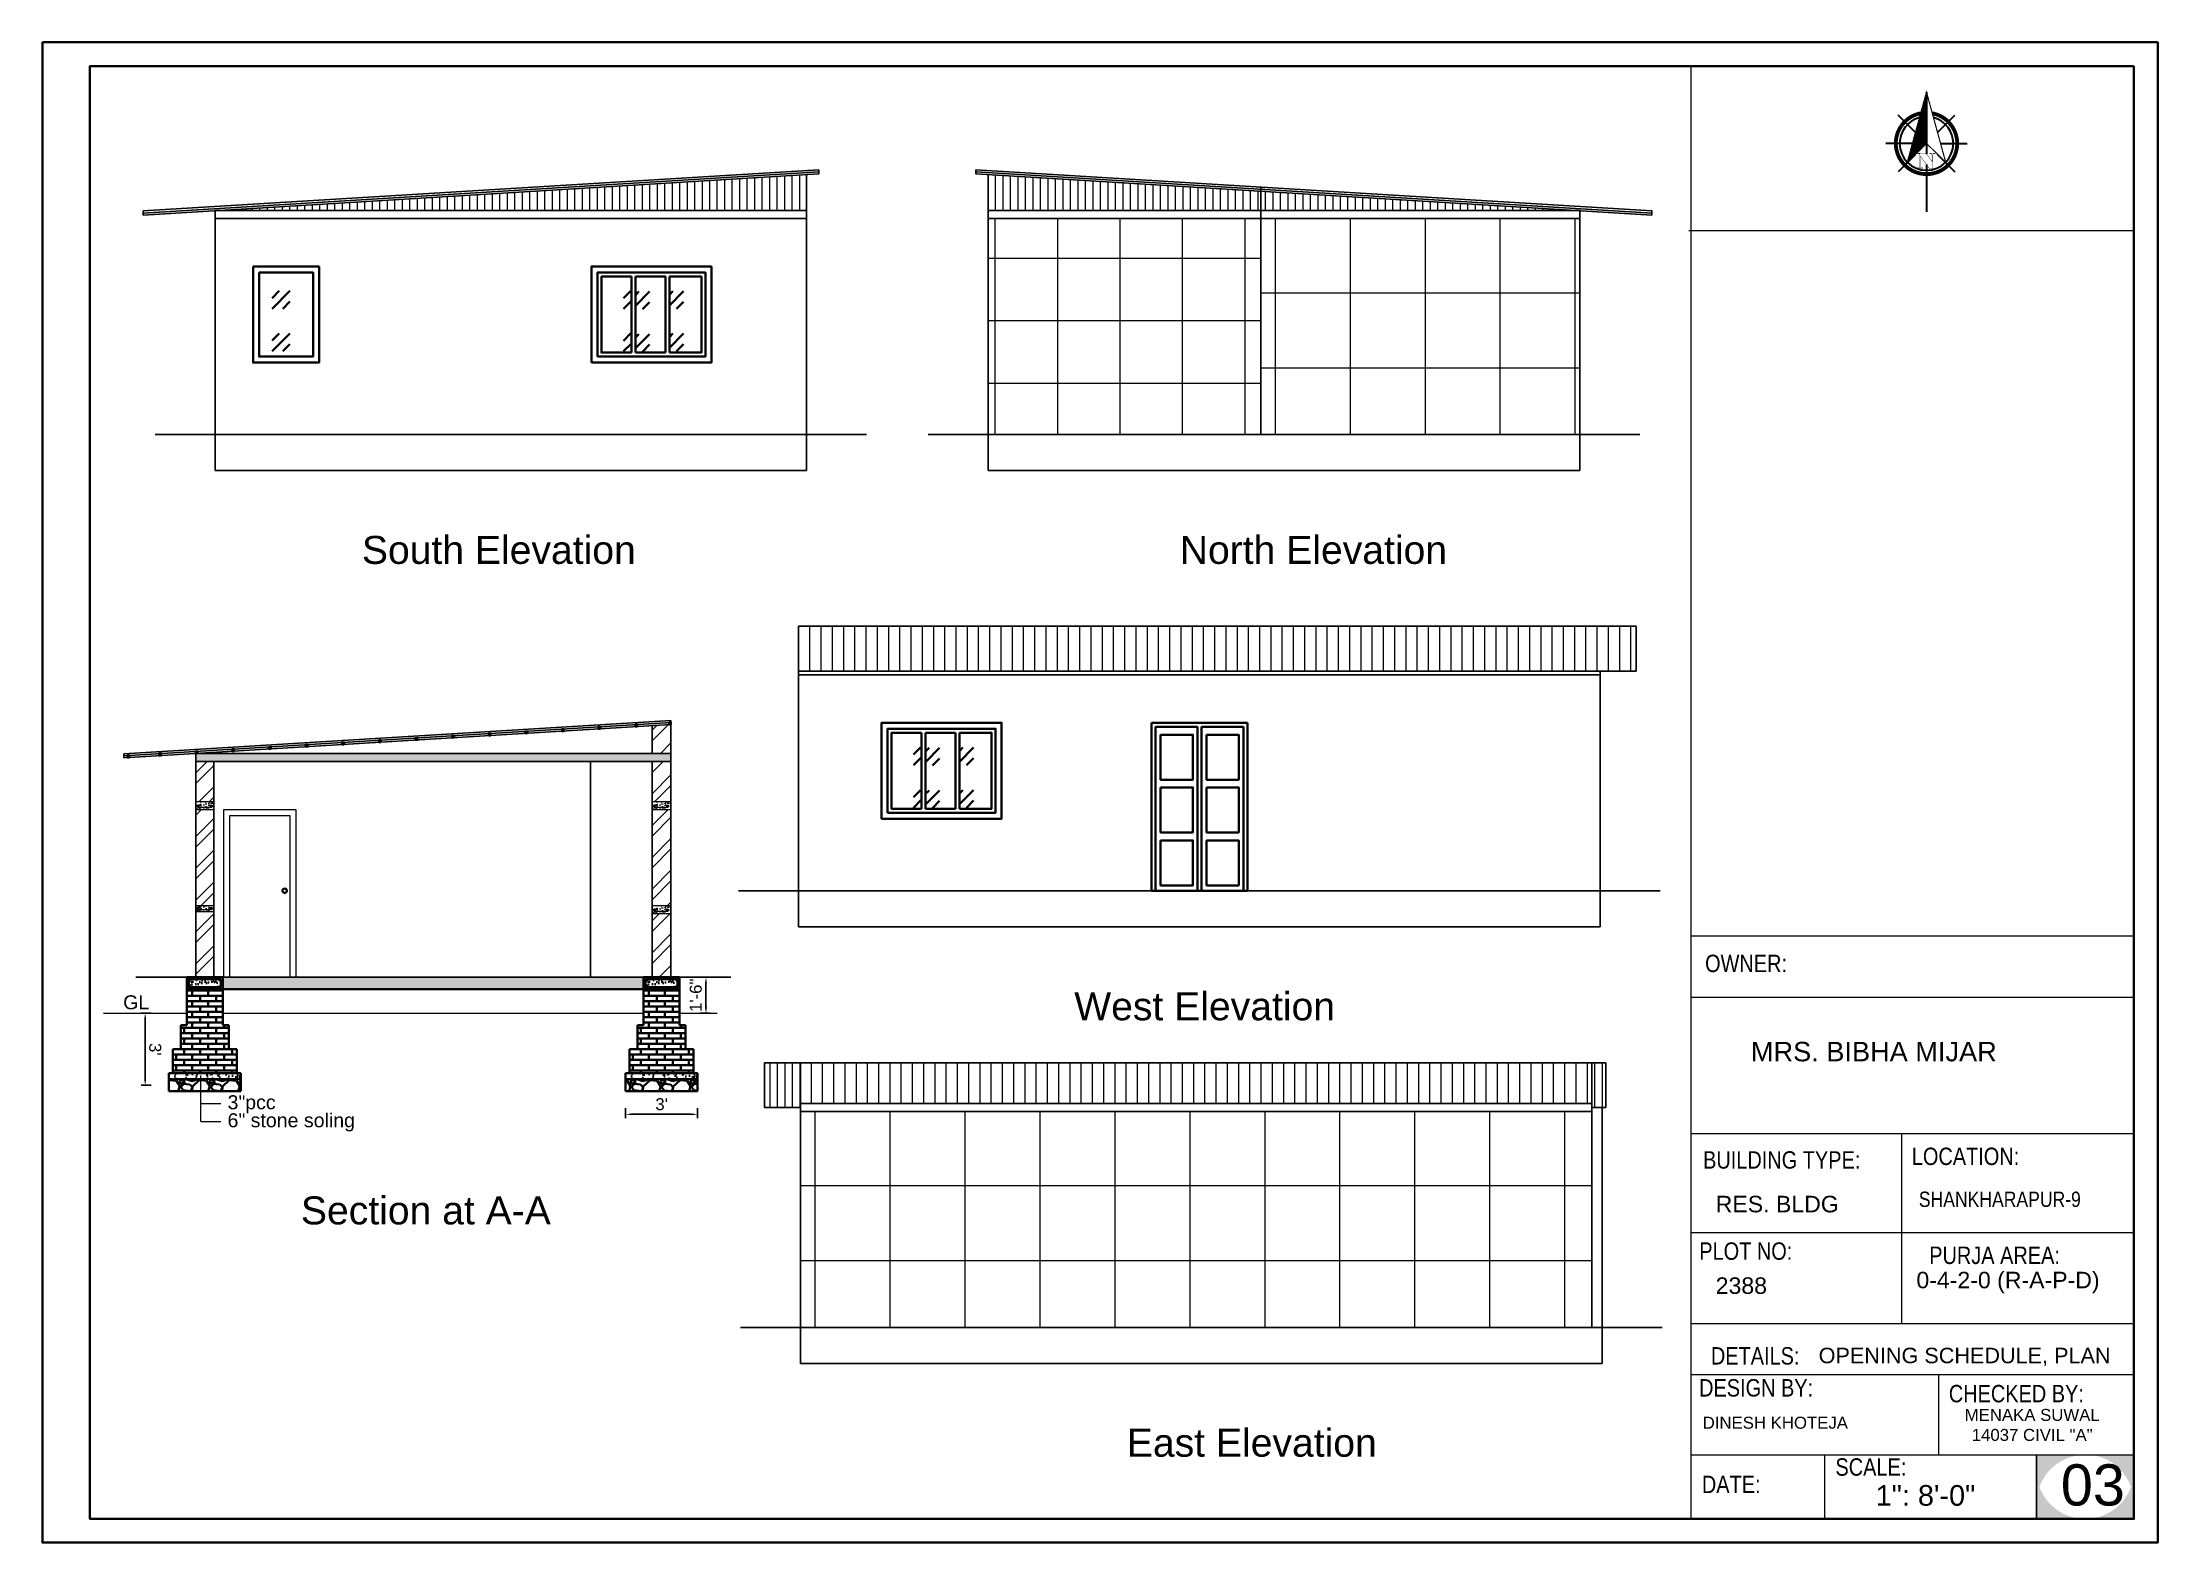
# Model space of a CAD drawing. Header units: inches. Extents: x 380359 to 404964, y -48881 to -44155.
# Drawn here: x 399356 to 400414, y -45297 to -44546 of the extents above; entities that cross this region are included whole.
import ezdxf

# ---------------------------------------------------------------- set-up
doc = ezdxf.new("R2010")
doc.units = ezdxf.units.IN
doc.header["$LTSCALE"] = 2
doc.header["$MEASUREMENT"] = 0
doc.header["$PDMODE"] = 34
doc.layers.get('0').update_dxf_attribs({"linetype": 'CONTINUOUS'})
doc.layers.get('DEFPOINTS').update_dxf_attribs({"color": 141, "linetype": 'CONTINUOUS'})
for name, color, linetype, lineweight in [('1', 7, 'CONTINUOUS', 13), ('DIMENTION', 140, 'CONTINUOUS', 0), ('door', 20, 'CONTINUOUS', 35), ('Rebars', 1, 'CONTINUOUS', 13), ('Siteplan', 7, 'CONTINUOUS', 30), ('steps', 253, 'CONTINUOUS', 20), ('TEXT', 181, 'CONTINUOUS', 25), ('WALL - A', 1, 'CONTINUOUS', 40)]:
    doc.layers.add(name, color=color, linetype=linetype, lineweight=lineweight)
doc.layers.add('Normal Wall', color=7, linetype='CONTINUOUS', lineweight=35, true_color=0xffaf89)
doc.layers.add('Rear Wall', color=7, linetype='CONTINUOUS', lineweight=20, true_color=0xd4e480)
doc.styles.add('Lettring Text', font='arial.ttf')
doc.styles.get("Standard").update_dxf_attribs({"font": 'ARIALN.TTF'})
doc.styles.add('SwissBT', font='swiss.ttf', dxfattribs={"height": 12})
doc.dimstyles.new('Copy of Standard', dxfattribs={"dimtxt": 6, "dimasz": 2.875, "dimexe": 2, "dimexo": 4, "dimgap": 2, "dimtad": 1, "dimdec": 0, "dimrnd": 1, "dimzin": 0, "dimdsep": 46, "dimlunit": 4, "dimtxsty": 'Lettring Text', "dimcen": 0.1, "dimclrd": 7, "dimclre": 7, "dimclrt": 7, "dimazin": 0, "dimtfac": 0.645, "dimtdec": 0, "dimtmove": 1, "dimatfit": 0, "dimfxl": 3, "dimfxlon": 1, "dimtfillclr": 256, "dimtolj": 1, "dimtzin": 0, "dimlwd": -1, "dimlwe": -1, "dimarcsym": 2})
pattern_1 = [(45, (37134.156, -14026.395), (21.21320344, 0), [12.5, -17.5]), (45, (37139.46, -14026.395), (21.21320344, 0), [5, -25]), (45, (37134.156, -14021.092), (21.21320344, 0), [5, -25])]
pattern_2 = [(90, (36404.972, 5806.963), (-3.75, 0), [])]
pattern_3 = [(45, (37279.246, -14254.665), (21.21320344, 0), [12.5, -17.5]), (45, (37284.55, -14254.665), (21.21320344, 0), [5, -25]), (45, (37279.246, -14249.362), (21.21320344, 0), [5, -25])]
pattern_4 = [(50, (34648.2377, 5982.02), (5.73808146, -0.50201708), [0.6, -6.6]), (355, (34648.2377, 5982.02), (-1.11001067, 6.01753707), [0.48, -5.28]), (100.4514445, (34648.716, 5981.978), (4.62807077, 5.51551993), [0.50992154, -5.6091369]), (46.1842, (34648.238, 5983.62), (8.53793065, -1.32415425), [0.9, -9.9]), (96.6356355, (34648.949, 5983.51), (7.47729557, 7.7929488), [0.76488274, -8.41371008]), (351.184164, (34648.238, 5983.62), (7.47729556, 7.7929488), [0.72, -7.92]), (21, (34649.0377, 5983.22), (4.775256417, -3.220951125), [0.6, -6.6]), (326, (34649.0377, 5983.22), (1.94652266, 5.80120036), [0.48, -5.28]), (71.4514447, (34649.4356, 5982.9515), (6.72177901, 2.58024922), [0.50992152, -5.6091369]), (37.5, (34648.2377, 5982.02), (0.097278843, 2.663150831), [0, -5.216, 0, -5.36, 0, -5.3]), (7.5, (34648.2377, 5982.02), (2.1045563, 3.155293695), [0, -3.056, 0, -5.096, 0, -2.02]), (327.5, (34646.4537, 5982.02), (4.27057949, -0.180438974), [0, -2, 0, -6.24, 0, -8.28]), (317.5, (34645.6537, 5982.02), (4.665489355, 0.80083986), [0, -2.6, 0, -4.144, 0, -5.88])]
pattern_5 = [(45, (34648.238, 5982.02), (-7.9549513, 7.9549513), []), (45, (34653.541, 5982.02), (-7.9549513, 7.9549513), [])]
pattern_6 = [(228.0127875, (38391.575, -14282.9318), (-120, -135), [2.01804, -199.7863207]), (184.96974073, (38390.225, -14284.4318), (180, 15), [3.46302, -342.8388714]), (132.51044708, (38386.775, -14284.7318), (150, -165), [2.44182, -241.74048894]), (267.273689, (38380.925, -14288.4818), (15, 300), [3.15357, -312.2033706]), (292.83365418, (38380.775, -14291.6318), (-75, 180), [3.092325, -306.1405969]), (357.273689, (38381.975, -14294.4818), (-300, 15), [3.15357, -312.2033706]), (37.69424047, (38385.125, -14294.6318), (-195, -150), [4.170435, -412.87272823]), (72.25532837, (38388.425, -14292.0818), (105, 330), [3.93732, -389.79482245]), (121.42956562, (38389.625, -14288.3318), (-120, 195), [3.16425, -313.26109665]), (175.2363583, (38387.975, -14285.6318), (165, -15), [3.61248, -177.0114387]), (222.3974378, (38384.375, -14285.3318), (-180, -165), [4.67172, -462.5006251]), (138.81407483, (38395.775, -14288.6318), (-105, 90), [1.594515, -157.8576722]), (171.4692344, (38394.575, -14287.5818), (195, -30), [3.033555, -300.32267124]), (225, (38391.575, -14287.132), (-2e-15, -15), [2.121315, -19.09188844]), (203.1985905, (38390.525, -14285.3318), (75, 30), [1.14237, -113.0942266]), (291.8014095, (38389.475, -14285.7818), (-15, 45), [1.615545, -79.1619271]), (30.9637565, (38390.075, -14287.2818), (45, 30), [2.623935, -84.8403434]), (161.5650512, (38392.325, -14285.932), (30, -15), [1.897365, -45.5367999]), (16.38954033, (38380.775, -14285.7818), (150, 45), [2.658, -263.1426772]), (70.34617594, (38383.325, -14285.0318), (-60, -165), [2.229915, -220.7611162]), (293.1985905, (38392.325, -14282.9318), (-30, 75), [2.284725, -111.9518716]), (343.61045967, (38393.225, -14285.0318), (-150, 45), [2.658, -263.1426772]), (339.4439548, (38380.775, -14295.0818), (-75, 30), [2.5632, -125.5968562]), (294.77514057, (38383.175, -14295.9818), (-75, 165), [2.14767, -212.61964595]), (66.8014095, (38392.475, -14297.9318), (30, 75), [2.284725, -111.9518716]), (17.35402464, (38393.375, -14295.8318), (-195, -60), [2.514465, -248.9313542]), (69.4439548, (38385.125, -14297.9318), (-30, -75), [1.2816, -126.8784562]), (101.3099325, (38391.575, -14297.9318), (-15, 60), [0.76485, -75.7204427]), (165.9637565, (38391.425, -14297.182), (45, -15), [3.092325, -58.7542594]), (186.00900596, (38388.425, -14296.4318), (150, 15), [2.86575, -283.7088476]), (303.6900675, (38390.075, -14288.632), (-15, 30), [2.16333, -51.91993913]), (353.15722659, (38391.275, -14290.4318), (255, -30), [3.77691, -373.91343936]), (60.9453959, (38395.025, -14290.8818), (-60, -105), [1.54434, -152.8901121]), (90, (38395.775, -14289.532), (-15, 15), [0.9, -14.1]), (120.25643716, (38388.125, -14295.9818), (60, -105), [2.08386, -206.30279984]), (48.0127875, (38387.075, -14294.1818), (120, 135), [4.03608, -197.7682807]), (0, (38389.775, -14291.182), (15, 15), [3.9, -11.1]), (325.30484647, (38393.675, -14291.1818), (150, -105), [2.37171, -234.7991145]), (254.0546041, (38395.625, -14292.5318), (-15, -60), [2.18403, -107.01761834]), (207.64597536, (38395.025, -14294.6318), (-285, -150), [3.555975, -352.04211273]), (175.42607874, (38391.875, -14296.2818), (-195, 15), [3.761985, -372.4361011])]
pattern_7 = [(50, (335108.942, 71498.423), (5.73808146, -0.50201708), [0.6, -6.6]), (355, (335108.942, 71498.423), (-1.11001067, 6.01753707), [0.48, -5.28]), (100.4514, (335109.4203, 71498.381), (4.62807505, 5.51551634), [0.50992152, -5.6091369]), (46.1842, (335108.942, 71500.023), (8.5379284, -1.3241521), [0.9, -9.9]), (96.6356, (335109.654, 71499.9126), (7.47730164, 7.79294297), [0.7648823, -8.413704]), (351.1842, (335108.942, 71500.023), (7.47729556, 7.7929488), [0.72, -7.92]), (21, (335109.742, 71499.623), (4.77525642, -3.22095113), [0.6, -6.6]), (326, (335109.742, 71499.623), (1.94652266, 5.80120036), [0.48, -5.28]), (71.4514, (335110.14, 71499.3545), (6.72178103, 2.58024397), [0.50992152, -5.6091369]), (37.5, (335108.9421, 71498.423), (0.097278843, 2.66315083), [0, -5.216, 0, -5.36, 0, -5.3]), (7.5, (335108.942, 71498.423), (2.1045563, 3.155293695), [0, -3.056, 0, -5.096, 0, -2.02]), (327.5, (335107.1581, 71498.423), (4.27057949, -0.180438974), [0, -2, 0, -6.24, 0, -8.28]), (317.5, (335106.358, 71498.423), (4.66548935, 0.80083986), [0, -2.6, 0, -4.144, 0, -5.88])]
pattern_8 = [(50, (335337.4314, 71498.423), (5.73808146, -0.50201708), [0.6, -6.6]), (355, (335337.4314, 71498.423), (-1.11001067, 6.01753707), [0.48, -5.28]), (100.4514, (335337.9096, 71498.381), (4.62807505, 5.51551634), [0.50992152, -5.6091369]), (46.1842, (335337.4314, 71500.023), (8.5379284, -1.3241521), [0.9, -9.9]), (96.6356, (335338.143, 71499.9126), (7.47730164, 7.79294297), [0.7648823, -8.413704]), (351.1842, (335337.431, 71500.023), (7.47729556, 7.7929488), [0.72, -7.92]), (21, (335338.2314, 71499.623), (4.77525642, -3.22095113), [0.6, -6.6]), (326, (335338.2314, 71499.623), (1.94652266, 5.80120036), [0.48, -5.28]), (71.4514, (335338.6293, 71499.3545), (6.72178103, 2.58024397), [0.50992152, -5.6091369]), (37.5, (335337.4314, 71498.423), (0.097278843, 2.66315083), [0, -5.216, 0, -5.36, 0, -5.3]), (7.5, (335337.4314, 71498.423), (2.1045563, 3.155293695), [0, -3.056, 0, -5.096, 0, -2.02]), (327.5, (335335.6474, 71498.423), (4.27057949, -0.180438974), [0, -2, 0, -6.24, 0, -8.28]), (317.5, (335334.8474, 71498.423), (4.66548935, 0.80083986), [0, -2.6, 0, -4.144, 0, -5.88])]

msp = doc.modelspace()

# ---------------------------------------------------------------- texts
at = {"color": 0}
for s, p in [('OWNER:', (400187.6, -45011.2)), ('LOCATION:', (400291, -45107.7))]:
    msp.add_text(s, height=8.7, dxfattribs=at).set_placement(p)
at = {"color": 7, "linetype": 'ByBlock', "lineweight": 5}
for s, insert, char_height, width, attachment_point in [('{\\fArial CE|b0|i0|c0|p34;South Elevation}', (399584.3, -44800.1), 14, 235.547, 5), ('{\\fArial CE|b0|i0|c0|p34;North Elevation}', (399991.7, -44800.1), 14, 235.547, 5), ('{\\fArial CE|b0|i0|c0|p34;GL}', (399396.4, -45022.8), 7, 174.101, 1), ('{\\fArial CE|b0|i0|c0|p34;West Elevation}', (399937.3, -45028.4), 14, 235.547, 5), ("{\\fArial CE|b0|i0|c238|p34;3'}'{\\fArial CE|b0|i0|c238|p34;pcc}", (399448.6, -45072.8), 7, 174.101, 1), ("{\\fArial CE|b0|i0|c0|p34;6\\fArial CE|b0|i0|c238|p34;'}'{\\fArial CE|b0|i0|c238|p34; \\fArial CE|b0|i0|c0|p34;stone\\fArial CE|b0|i0|c238|p34; soling}", (399448.6, -45081.8), 7, 174.101, 1), ('{\\fArial CE|b0|i0|c0|p34;Section at A-A}', (399547.8, -45130.5), 14, 235.547, 5), ('{\\fArial CE|b0|i0|c0|p34;East Elevation}', (399960.9, -45246.7), 14, 235.547, 5)]:
    msp.add_mtext(s, dxfattribs=dict(at, insert=insert, char_height=char_height, width=width, attachment_point=attachment_point))
at = {"layer": 'TEXT', "color": 0}
for s, height, p in [('OWNER:', 8.7, (400187.6, -45011.2)), ('LOCATION:', 8.7, (400291, -45107.7)), ('CHECKED BY:', 8.704, (400309.5, -45226.4)), ('CHECKED BY:', 8.704, (400309.5, -45226.4)), ('SCALE:', 8.7, (400252.8, -45263.1)), ('SCALE:', 8.7, (400252.8, -45263.1))]:
    msp.add_text(s, height=height, dxfattribs=at).set_placement(p)
at = {"layer": 'TEXT', "color": 0, "linetype": 'ByBlock', "style": 'SwissBT'}
for s, insert, char_height, width, attachment_point in [('MRS. BIBHA MIJAR', (400272, -45046.1), 9.72, 217.511, 2), ('OPENING SCHEDULE, PLAN', (400244.4, -45199.1), 7.74, 268.532, 1), ('MENAKA SUWAL\\P14037 CIVIL "A"', (400351.2, -45229.7), 6, 88.549, 2), ('DINESH KHOTEJA', (400186.4, -45233.6), 6, 201.528, 1)]:
    msp.add_mtext(s, dxfattribs=dict(at, insert=insert, char_height=char_height, width=width, attachment_point=attachment_point))
at = {"layer": 'TEXT', "color": 0, "attachment_point": 1}
for s, insert, char_height, width in [('BUILDING TYPE:', (400186.6, -45100.8), 8.704, 148.555), ('BUILDING TYPE:', (400186.6, -45100.8), 8.704, 148.555), ('PLOT NO: ', (400184.7, -45146.4), 8.7, 138.027), ('PLOT NO: ', (400184.7, -45146.4), 8.7, 138.027), ('PURJA AREA:', (400299.7, -45148.5), 8.704, 197.582), ('PURJA AREA:', (400299.7, -45148.5), 8.704, 197.582), ('DETAILS: ', (400190.5, -45198.8), 8.7, 138.027), ('DESIGN BY:', (400184.6, -45214.8), 8.7, 138.027), ('DESIGN BY:', (400184.6, -45214.8), 8.7, 138.027), ('DATE:', (400186, -45263.1), 8.7, 34.818)]:
    msp.add_mtext(s, dxfattribs=dict(at, insert=insert, char_height=char_height, width=width))
at = {"layer": 'TEXT', "color": 0, "style": 'SwissBT'}
for s, insert, char_height, width, attachment_point in [('RES. BLDG', (400192.9, -45123.1), 8.26, 163.214, 1), ('RES. BLDG', (400192.9, -45123.1), 8.26, 163.214, 1), ('2388', (400192.9, -45163.9), 8.26, 163.214, 1), ('0-4-2-0 (R-A-P-D)', (400339.1, -45161.1), 8.256, 163.214, 2), ('03', (400365.5, -45257.4), 20.64, 20.158, 1)]:
    msp.add_mtext(s, dxfattribs=dict(at, insert=insert, char_height=char_height, width=width, attachment_point=attachment_point))
at = {"layer": 'TEXT', "color": 0, "linetype": 'ByBlock', "insert": (400294.5, -45121), "char_height": 7.671, "attachment_point": 1}
msp.add_mtext_dynamic_manual_height_columns('SHANKHARAPUR-9', width=381.035, gutter_width=1.53, heights=[0], dxfattribs=at)
at = {"layer": 'TEXT', "color": 0, "ltscale": 0.5, "insert": (400272.9, -45267.8), "char_height": 10.32, "width": 127.534, "attachment_point": 1, "style": 'SwissBT'}
msp.add_mtext('1": 8\'-0"', dxfattribs=at)
msp.add_mtext('1": 8\'-0"', dxfattribs=at)

# ---------------------------------------------------------------- blocks, each defined once
blk = doc.blocks.new('*X29')
at = {"color": 0}
for p, q in [((145.96, -414.6), (147.62, -412.94)), ((146.16, -413.87), (147.62, -412.41)), ((146.36, -413.14), (147.62, -411.88)), ((146.55, -412.41), (147.62, -411.35)), ((146.75, -411.68), (147.62, -410.82)), ((146.95, -410.95), (147.62, -410.29)), ((147.15, -410.22), (147.62, -409.76)), ((147.35, -409.49), (147.62, -409.23)), ((147.55, -408.76), (147.62, -408.7)), ((143.76, -422.63), (147.62, -418.77)), ((143.96, -421.9), (147.62, -418.24)), ((144.16, -421.17), (147.62, -417.71)), ((144.36, -420.44), (147.62, -417.18)), ((144.56, -419.71), (147.62, -416.65)), ((144.76, -418.98), (147.62, -416.12)), ((144.96, -418.25), (147.62, -415.59)), ((145.16, -417.52), (147.62, -415.06)), ((145.36, -416.79), (147.62, -414.53)), ((145.56, -416.06), (147.62, -414)), ((145.76, -415.33), (147.62, -413.47)), ((142.76, -426.28), (147.62, -421.42)), ((142.96, -425.55), (147.62, -420.89)), ((143.16, -424.82), (147.62, -420.36)), ((143.36, -424.09), (147.62, -419.83)), ((143.56, -423.36), (147.62, -419.3))]:
    blk.add_line(p, q, dxfattribs=at)
blk = doc.blocks.new('NORTH_15')
for p, q in [((-2.87, 2.87), (-7.37, 7.37)), ((0, 3.66), (0, 10.62)), ((2.87, 2.87), (7.37, 7.37)), ((-13.37, 0), (2.72, 0)), ((5.49, 0), (17.83, 0)), ((-2.87, -2.87), (-7.37, -7.37)), ((0, -3.66), (0, -10.62)), ((2.87, -2.87), (7.37, -7.37))]:
    blk.add_line(p, q)
at = {"const_width": 1}
for points in [[(0, -8, 1), (0, 8, 0.359415), (-7.86, 1.52, 1)], [(-7.86, -1.52, 0.359415), (0, -8, 1)]]:
    blk.add_lwpolyline(points, format="xyb", dxfattribs=at)
for points, const_width in [([(4.96, -5.01), (-13.37, 0), (4.9, 5), (0, 0), (4.96, -5.01)], 0.3), ([(5.93, -1.55), (6, -1.55), (6.07, -1.54), (6.13, -1.53), (6.17, -1.52), (6.22, -1.51), (6.26, -1.49), (6.28, -1.47), (6.3, -1.45), (6.32, -1.42), (6.33, -1.39), (6.35, -1.34), (6.36, -1.29), (6.37, -1.23), (6.38, -1.16), (6.38, -1.08), (6.38, -1), (6.54, -1), (6.54, -2.34), (6.38, -2.34), (6.38, -2.3), (6.38, -2.23), (6.38, -2.16), (6.37, -2.09), (6.36, -2.04), (6.35, -1.99), (6.33, -1.95), (6.32, -1.91), (6.3, -1.88), (6.28, -1.86), (6.26, -1.83), (6.22, -1.81), (6.18, -1.8), (6.13, -1.78), (6.07, -1.77), (6.01, -1.76), (5.95, -1.76), (2.66, -1.76), (2.66, -2.34), (2.5, -2.34), (2.5, -0.16), (4.71, 1.44), (3.14, 1.44), (3.07, 1.44), (3, 1.43), (2.94, 1.42), (2.89, 1.41), (2.85, 1.4), (2.81, 1.38), (2.78, 1.36), (2.76, 1.34), (2.74, 1.31), (2.72, 1.27), (2.7, 1.22), (2.69, 1.17), (2.68, 1.11), (2.67, 1.04), (2.66, 0.97), (2.66, 0.89), (2.66, 0.87), (2.5, 0.87), (2.5, 2.21), (2.66, 2.21), (2.66, 2.17), (2.66, 2.09), (2.67, 2.03), (2.68, 1.97), (2.69, 1.91), (2.7, 1.86), (2.71, 1.82), (2.73, 1.78), (2.75, 1.76), (2.77, 1.74), (2.8, 1.72), (2.85, 1.7), (2.89, 1.68), (2.94, 1.67), (3, 1.66), (3.07, 1.66), (3.14, 1.66), (6.54, 1.66), (6.54, 0.75), (3.33, -1.55), (5.93, -1.55), (5.93, -1.55)], 0.1)]:
    blk.add_lwpolyline(points, dxfattribs=dict(const_width=const_width))
for start, end in [(90, 164.973), (270, 90), (195.027, 270)]:
    blk.add_arc((0, 0), 7, start, end)
at = {"rotation": 90}
blk.add_blockref('*X29', (-421.89, -147.62), dxfattribs=at)
blk = doc.blocks.new('A$C0BDB7EE9')
at = {"layer": 'Siteplan', "xscale": 2.999999999999779, "yscale": 2.999999999999779, "zscale": 2.999999999999779, "rotation": 247.8612575918487}
blk.add_blockref('NORTH_15', (20.2, 49.5), dxfattribs=at)
blk = doc.blocks.new('A$C327B4BBD')
at = {"layer": 'DIMENTION', "ltscale": 0.3, "xscale": 1.171875000000082, "yscale": 1.171875000000082, "zscale": 1.171875000000082, "rotation": 112.1387424081494}
blk.add_blockref('A$C0BDB7EE9', (16.1, 0), dxfattribs=at)
blk = doc.blocks.new('*D210')
at = {"color": 7, "transparency": 16777216}
for p, q in [((399410.4, -45031.8), (399405.4, -45031.8)), ((399407.4, -45064.9), (399407.4, -45034.7)), ((399410.4, -45067.8), (399405.4, -45067.8))]:
    blk.add_line(p, q, dxfattribs=at)
at = {"color": 7, "linetype": 'ByBlock', "transparency": 16777216}
for points in [[(399407.9, -45034.7), (399406.9, -45034.7), (399407.4, -45031.8)], [(399407.9, -45064.9), (399406.9, -45064.9), (399407.4, -45067.8)]]:
    blk.add_solid(points, dxfattribs=at)
at = {"layer": 'DEFPOINTS', "color": 0, "linetype": 'ByBlock', "transparency": 16777216}
for p in [(399407.4, -45031.8), (399419.2, -45031.8), (399419.2, -45067.8)]:
    blk.add_point(p, dxfattribs=at)
at = {"color": 7, "linetype": 'ByBlock', "lineweight": 5, "transparency": 16777216, "insert": (399412.4, -45049.8), "char_height": 6, "attachment_point": 5, "rotation": 270.0012, "style": 'Lettring Text'}
blk.add_mtext("\\A1;3'", dxfattribs=at)
blk = doc.blocks.new('*D212')
at = {"color": 7, "transparency": 16777216}
for p, q in [((399684.9, -45013.8), (399689.9, -45013.8)), ((399687.9, -45028.9), (399687.9, -45016.7)), ((399684.9, -45031.8), (399689.9, -45031.8))]:
    blk.add_line(p, q, dxfattribs=at)
at = {"color": 7, "linetype": 'ByBlock', "transparency": 16777216}
for points in [[(399687.4, -45016.7), (399688.4, -45016.7), (399687.9, -45013.8)], [(399687.4, -45028.9), (399688.4, -45028.9), (399687.9, -45031.8)]]:
    blk.add_solid(points, dxfattribs=at)
at = {"layer": 'DEFPOINTS', "color": 0, "linetype": 'ByBlock', "transparency": 16777216}
for p in [(399674.7, -45013.8), (399687.9, -45013.8), (399674.7, -45031.8)]:
    blk.add_point(p, dxfattribs=at)
at = {"color": 7, "linetype": 'ByBlock', "lineweight": 5, "transparency": 16777216, "insert": (399682.8, -45022.8), "char_height": 6, "attachment_point": 5, "rotation": 90, "style": 'Lettring Text'}
blk.add_mtext('\\A1;1\'-6"', dxfattribs=at)
blk = doc.blocks.new('*D211')
at = {"color": 7, "transparency": 16777216}
for p, q in [((399647.7, -45079.3), (399647.7, -45084.3)), ((399683.7, -45079.3), (399683.7, -45084.3)), ((399650.6, -45082.3), (399680.8, -45082.3))]:
    blk.add_line(p, q, dxfattribs=at)
at = {"color": 7, "linetype": 'ByBlock', "transparency": 16777216}
for points in [[(399650.6, -45081.9), (399650.6, -45082.8), (399647.7, -45082.3)], [(399680.8, -45081.9), (399680.8, -45082.8), (399683.7, -45082.3)]]:
    blk.add_solid(points, dxfattribs=at)
at = {"layer": 'DEFPOINTS', "color": 0, "linetype": 'ByBlock', "transparency": 16777216}
for p in [(399647.7, -45067.8), (399683.7, -45067.8), (399683.7, -45082.3)]:
    blk.add_point(p, dxfattribs=at)
at = {"color": 7, "linetype": 'ByBlock', "lineweight": 5, "transparency": 16777216, "insert": (399665.7, -45077.3), "char_height": 6, "attachment_point": 5, "style": 'Lettring Text'}
blk.add_mtext("\\A1;3'", dxfattribs=at)

# ---------------------------------------------------------------- dimensions: what is measured, and where the dimension line sits
at = {"color": 7, "linetype": 'ByBlock', "lineweight": 5}
dim = msp.add_linear_dim(base=(399687.9, -45013.8), p1=(399674.7, -45031.8), p2=(399674.7, -45013.8), angle=90, dimstyle='Copy of Standard', dxfattribs=at)
dim.commit()
dim.dimension.update_dxf_attribs({"geometry": '*D212', "text_midpoint": (399687.9, -45022.8), "dimtype": 160})
dim = msp.add_aligned_dim(p1=(399419.2, -45067.8), p2=(399419.2, -45031.8), distance=11.8, dimstyle='Copy of Standard', dxfattribs=at)
dim.commit()
dim.dimension.update_dxf_attribs({"geometry": '*D210', "text_midpoint": (399412.4, -45049.8)})
dim = msp.add_linear_dim(base=(399683.7, -45082.3), p1=(399647.7, -45067.8), p2=(399683.7, -45067.8), dimstyle='Copy of Standard', dxfattribs=at)
dim.commit()
dim.dimension.update_dxf_attribs({"geometry": '*D211', "text_midpoint": (399665.7, -45077.3)})

# ---------------------------------------------------------------- hatches: boundary and pattern name
at = {"linetype": 'ByBlock', "lineweight": 5}
h = msp.add_hatch(dxfattribs=at)
h.set_pattern_fill('AR-CONC', scale=0.5, style=0)
h.set_pattern_definition([(50, (353193.7638, 23877.952), (3.58630091, -0.31376067), [0.375, -4.125]), (355, (353193.7638, 23877.952), (-0.69375667, 3.76096067), [0.3, -3.3]), (100.4514, (353194.0627, 23877.9258), (2.89254691, 3.44719771), [0.31870095, -3.50571056]), (46.1842, (353193.764, 23878.952), (5.33620524, -0.82759507), [0.5625, -6.1875]), (96.6356, (353194.2085, 23878.883), (4.67331353, 4.87058935), [0.47805144, -5.258565]), (351.1842, (353193.764, 23878.952), (4.67330973, 4.870593), [0.45, -4.95]), (21, (353194.2638, 23878.702), (2.98453526, -2.01309445), [0.375, -4.125]), (326, (353194.2638, 23878.702), (1.21657666, 3.62575023), [0.3, -3.3]), (71.4514, (353194.5125, 23878.534), (4.20111314, 1.61265248), [0.31870095, -3.50571056]), (37.5, (353193.7638, 23877.9519), (0.060799277, 1.66446927), [0, -3.26, 0, -3.35, 0, -3.3125]), (7.5, (353193.7638, 23877.952), (1.315347687, 1.97205856), [0, -1.91, 0, -3.185, 0, -1.2625]), (327.5, (353192.6488, 23877.9519), (2.66911218, -0.112774359), [0, -1.25, 0, -3.9, 0, -5.175]), (317.5, (353192.1488, 23877.952), (2.91593085, 0.50052491), [0, -1.625, 0, -2.59, 0, -3.675])])
h.paths.add_polyline_path([(399441.7, -44925.8), (399432.7, -44925.8), (399432.7, -44929.8), (399441.7, -44929.8)])
edge = h.paths.add_edge_path(flags=16)
edge.add_arc((399440.6, -44928.4), 0.496, 180, 268.058, ccw=False)
edge.add_arc((399440.6, -44928.4), 0.496, 0, 180, ccw=False)
edge.add_arc((399440.6, -44928.4), 0.496, -91.942, 0, ccw=False)
edge.add_line((399440.6, -44928.9), (399433.8, -44928.9))
edge.add_arc((399433.8, -44928.4), 0.496, 180, 271.942, ccw=False)
edge.add_arc((399433.8, -44928.4), 0.496, 0, 180, ccw=False)
edge.add_arc((399433.8, -44928.4), 0.496, -88.058, 0, ccw=False)
edge.add_line((399433.8, -44928.9), (399440.6, -44928.9))
h = msp.add_hatch(color=7, dxfattribs=at)
h.paths.add_polyline_path([(399441.1, -44928.2, 0.414214), (399440.6, -44927.7), (399440.4, -44927.7, 0.315664), (399440.1, -44928.2, 1)])
h.paths.add_polyline_path([(399433.9, -44927.7), (399433.8, -44927.7, 0.414214), (399433.3, -44928.2, 0.404321), (399433.8, -44928.7), (399433.8, -44928.7, 0.404321), (399434.3, -44928.2, 0.315664)])
h = msp.add_hatch(dxfattribs=at)
h.set_pattern_fill('AR-CONC', scale=0.5, style=0)
h.set_pattern_definition([(50, (353421.9936, 23877.952), (3.58630091, -0.31376067), [0.375, -4.125]), (355, (353421.9936, 23877.952), (-0.69375667, 3.76096067), [0.3, -3.3]), (100.4514, (353422.2925, 23877.9258), (2.89254691, 3.44719771), [0.31870095, -3.50571056]), (46.1842, (353421.9936, 23878.952), (5.33620524, -0.82759507), [0.5625, -6.1875]), (96.6356, (353422.4383, 23878.883), (4.67331353, 4.87058935), [0.47805144, -5.258565]), (351.1842, (353421.9936, 23878.952), (4.67330973, 4.870593), [0.45, -4.95]), (21, (353422.4936, 23878.702), (2.98453526, -2.01309445), [0.375, -4.125]), (326, (353422.4936, 23878.702), (1.21657666, 3.62575023), [0.3, -3.3]), (71.4514, (353422.7424, 23878.534), (4.20111314, 1.61265248), [0.31870095, -3.50571056]), (37.5, (353421.9936, 23877.9519), (0.060799277, 1.66446927), [0, -3.26, 0, -3.35, 0, -3.3125]), (7.5, (353421.9936, 23877.952), (1.315347687, 1.97205856), [0, -1.91, 0, -3.185, 0, -1.2625]), (327.5, (353420.8786, 23877.9519), (2.66911218, -0.112774359), [0, -1.25, 0, -3.9, 0, -5.175]), (317.5, (353420.3786, 23877.952), (2.91593085, 0.50052491), [0, -1.625, 0, -2.59, 0, -3.675])])
h.paths.add_polyline_path([(399670.4, -44925.8), (399660.9, -44925.8), (399660.9, -44929.8), (399670.4, -44929.8)])
edge = h.paths.add_edge_path(flags=16)
edge.add_arc((399662, -44928.2), 0.497, -29.0099, 209.0099, ccw=False)
edge.add_arc((399662, -44928.2), 0.496, 271.942, 331.2928, ccw=False)
edge.add_line((399662, -44928.7), (399668.8, -44928.7))
edge.add_arc((399668.8, -44928.2), 0.496, 208.7072, 268.058, ccw=False)
edge.add_arc((399668.8, -44928.2), 0.497, -23.8026, 209.0273, ccw=False)
edge.add_arc((399668.8, -44928.1), 0.545, 271.5245, 333.051, ccw=False)
edge.add_line((399668.8, -44928.7), (399662, -44928.7))
edge.add_arc((399662, -44928.2), 0.496, 208.7072, 271.942, ccw=False)
h = msp.add_hatch(color=7, dxfattribs=at)
h.paths.add_polyline_path([(399669.3, -44928.2, 0.414214), (399668.8, -44927.7), (399668.7, -44927.7, 0.315664), (399668.3, -44928.2, 1)])
h.paths.add_polyline_path([(399662.2, -44927.7), (399662, -44927.7, 0.414214), (399661.5, -44928.2, 0.404321), (399662, -44928.7), (399662, -44928.7, 0.404321), (399662.5, -44928.2, 0.315664)])
h = msp.add_hatch(dxfattribs=at)
h.set_pattern_fill('AR-CONC', scale=0.5, style=0)
h.set_pattern_definition([(50, (353193.7638, 23826.952), (3.58630091, -0.31376067), [0.375, -4.125]), (355, (353193.7638, 23826.952), (-0.69375667, 3.76096067), [0.3, -3.3]), (100.4514, (353194.0627, 23826.9258), (2.89254691, 3.44719771), [0.31870095, -3.50571056]), (46.1842, (353193.764, 23827.952), (5.33620524, -0.82759507), [0.5625, -6.1875]), (96.6356, (353194.2085, 23827.883), (4.67331353, 4.87058935), [0.47805144, -5.258565]), (351.1842, (353193.764, 23827.952), (4.67330973, 4.870593), [0.45, -4.95]), (21, (353194.2638, 23827.702), (2.98453526, -2.01309445), [0.375, -4.125]), (326, (353194.2638, 23827.702), (1.21657666, 3.62575023), [0.3, -3.3]), (71.4514, (353194.5125, 23827.534), (4.20111314, 1.61265248), [0.31870095, -3.50571056]), (37.5, (353193.7638, 23826.9519), (0.060799277, 1.66446927), [0, -3.26, 0, -3.35, 0, -3.3125]), (7.5, (353193.7638, 23826.952), (1.315347687, 1.97205856), [0, -1.91, 0, -3.185, 0, -1.2625]), (327.5, (353192.6488, 23826.9519), (2.66911218, -0.112774359), [0, -1.25, 0, -3.9, 0, -5.175]), (317.5, (353192.1488, 23826.952), (2.91593085, 0.50052491), [0, -1.625, 0, -2.59, 0, -3.675])])
h.paths.add_polyline_path([(399441.7, -44977.8), (399432.7, -44977.8), (399432.7, -44980.8), (399441.7, -44980.8)])
h.paths.add_polyline_path([(399440.6, -44979.9, -0.404321), (399440.1, -44979.4, -1), (399441.1, -44979.4, -0.424176), (399440.6, -44979.9), (399433.8, -44979.9, -0.424176), (399433.3, -44979.4, -1), (399434.3, -44979.4, -0.404321), (399433.8, -44979.9)], flags=16)
h = msp.add_hatch(color=7, dxfattribs=at)
h.paths.add_polyline_path([(399441.1, -44979.4, 0.414214), (399440.6, -44978.9), (399440.4, -44979, 0.315664), (399440.1, -44979.4, 1)])
h.paths.add_polyline_path([(399433.9, -44979), (399433.8, -44978.9, 0.414214), (399433.3, -44979.4, 0.404321), (399433.8, -44979.9), (399433.8, -44979.9, 0.404321), (399434.3, -44979.4, 0.315664)])
h = msp.add_hatch(dxfattribs=at)
h.set_pattern_fill('AR-CONC', scale=0.5, style=0)
h.set_pattern_definition([(50, (353421.9936, 23825.952), (3.58630091, -0.31376067), [0.375, -4.125]), (355, (353421.9936, 23825.952), (-0.69375667, 3.76096067), [0.3, -3.3]), (100.4514, (353422.2925, 23825.9258), (2.89254691, 3.44719771), [0.31870095, -3.50571056]), (46.1842, (353421.9936, 23826.952), (5.33620524, -0.82759507), [0.5625, -6.1875]), (96.6356, (353422.4383, 23826.883), (4.67331353, 4.87058935), [0.47805144, -5.258565]), (351.1842, (353421.9936, 23826.952), (4.67330973, 4.870593), [0.45, -4.95]), (21, (353422.4936, 23826.702), (2.98453526, -2.01309445), [0.375, -4.125]), (326, (353422.4936, 23826.702), (1.21657666, 3.62575023), [0.3, -3.3]), (71.4514, (353422.7424, 23826.534), (4.20111314, 1.61265248), [0.31870095, -3.50571056]), (37.5, (353421.9936, 23825.9519), (0.060799277, 1.66446927), [0, -3.26, 0, -3.35, 0, -3.3125]), (7.5, (353421.9936, 23825.952), (1.315347687, 1.97205856), [0, -1.91, 0, -3.185, 0, -1.2625]), (327.5, (353420.8786, 23825.9519), (2.66911218, -0.112774359), [0, -1.25, 0, -3.9, 0, -5.175]), (317.5, (353420.3786, 23825.952), (2.91593085, 0.50052491), [0, -1.625, 0, -2.59, 0, -3.675])])
h.paths.add_polyline_path([(399670.4, -44977.8), (399660.9, -44977.8), (399660.9, -44981.8), (399670.4, -44981.8)])
edge = h.paths.add_edge_path(flags=16)
edge.add_arc((399662, -44980.2), 0.497, -29.0099, 209.0099, ccw=False)
edge.add_arc((399662, -44980.2), 0.496, 271.942, 331.2928, ccw=False)
edge.add_line((399662, -44980.7), (399668.8, -44980.7))
edge.add_arc((399668.8, -44980.2), 0.496, 208.7072, 268.058, ccw=False)
edge.add_arc((399668.8, -44980.2), 0.497, -23.8026, 209.0273, ccw=False)
edge.add_arc((399668.8, -44980.1), 0.545, 271.5245, 333.051, ccw=False)
edge.add_line((399668.8, -44980.7), (399662, -44980.7))
edge.add_arc((399662, -44980.2), 0.496, 208.7072, 271.942, ccw=False)
h = msp.add_hatch(color=7, dxfattribs=at)
h.paths.add_polyline_path([(399669.3, -44980.2, 0.414214), (399668.8, -44979.7), (399668.7, -44979.7, 0.315664), (399668.3, -44980.2, 1)])
h.paths.add_polyline_path([(399662.2, -44979.7), (399662, -44979.7, 0.414214), (399661.5, -44980.2, 0.404321), (399662, -44980.7), (399662, -44980.7, 0.404321), (399662.5, -44980.2, 0.315664)])
msp.add_hatch(color=0).paths.add_polyline_path([(400402.1, -45252.6), (400377.7, -45252.6, -0.414214), (400402.1, -45276.9)])
at = {"layer": '1', "ltscale": 5}
h = msp.add_hatch(dxfattribs=at)
h.set_pattern_fill('ANSI37', color=256, scale=250, angle=45, style=0)
h.set_pattern_definition([(90, (1437395.037, -773997.816), (-31.25, 0), []), (180, (1437395.037, -773997.816), (-2e-15, -31.25), [])])
h.paths.add_polyline_path([(399965.4, -44742.3), (399965.4, -44634.3), (399829.1, -44634.3), (399829.1, -44742.3)])
h = msp.add_hatch(dxfattribs=at)
h.set_pattern_fill('ANSI37', color=256, scale=300, angle=45, style=0)
h.set_pattern_definition([(90, (37310.163, 6253.556), (-37.5, 0), []), (180, (37310.163, 6253.556), (-4e-15, -37.5), [])])
h.paths.add_polyline_path([(400124.9, -44742.3), (400124.9, -44634.3), (399965.4, -44634.3), (399965.4, -44742.3)])
h = msp.add_hatch(dxfattribs=at)
h.set_pattern_fill('ANSI37', color=256, scale=300, angle=45, style=0)
h.set_pattern_definition([(90, (36404.972, 5806.963), (-37.5, 0), []), (180, (36404.972, 5806.963), (-4e-15, -37.5), [])])
h.paths.add_polyline_path([(400131, -45188.9), (400131, -45080.9), (399735.2, -45080.9), (399735.2, -45188.9)])
at = {"layer": 'door', "ltscale": 0.5}
h = msp.add_hatch(dxfattribs=at)
h.set_pattern_fill('GOST_GLASS', color=256, scale=2.5)
h.set_pattern_definition([(45, (37616.07, 6253.556), (21.21320344, 0), [12.5, -17.5]), (45, (37621.373, 6253.556), (21.21320344, 0), [5, -25]), (45, (37616.07, 6258.86), (21.21320344, 0), [5, -25])])
h.paths.add_polyline_path([(399464.4, -44661.3), (399464.4, -44703.3), (399491.4, -44703.3), (399491.4, -44661.3)])
h = msp.add_hatch(dxfattribs=at)
h.set_pattern_fill('GOST_GLASS', color=256, scale=2.5)
h.set_pattern_definition(pattern_1)
h.paths.add_polyline_path([(399650.6, -44663.3), (399635.6, -44663.3), (399635.6, -44701.3), (399650.6, -44701.3)])
h = msp.add_hatch(dxfattribs=at)
h.set_pattern_fill('GOST_GLASS', color=256, scale=2.5)
h.set_pattern_definition([(45, (37117.156, -14026.58), (21.21320344, 0), [12.5, -17.5]), (45, (37122.46, -14026.58), (21.21320344, 0), [5, -25]), (45, (37117.156, -14021.277), (21.21320344, 0), [5, -25])])
h.paths.add_polyline_path([(399667.6, -44663.4), (399652.6, -44663.4), (399652.6, -44701.4), (399667.6, -44701.4)])
h = msp.add_hatch(dxfattribs=at)
h.set_pattern_fill('GOST_GLASS', color=256, scale=2.5)
h.set_pattern_definition(pattern_1)
h.paths.add_polyline_path([(399685.6, -44663.3), (399669.6, -44663.3), (399669.6, -44701.3), (399685.6, -44701.3)])
h = msp.add_hatch(dxfattribs=at)
h.set_pattern_fill('GOST_GLASS', color=256, scale=2.5)
h.set_pattern_definition(pattern_3)
h.paths.add_polyline_path([(399795.7, -44891.5), (399780.7, -44891.5), (399780.7, -44929.5), (399795.7, -44929.5)])
h = msp.add_hatch(dxfattribs=at)
h.set_pattern_fill('GOST_GLASS', color=256, scale=2.5)
h.set_pattern_definition([(45, (37262.246, -14254.85), (21.21320344, 0), [12.5, -17.5]), (45, (37267.55, -14254.85), (21.21320344, 0), [5, -25]), (45, (37262.246, -14249.547), (21.21320344, 0), [5, -25])])
h.paths.add_polyline_path([(399812.7, -44891.7), (399797.7, -44891.7), (399797.7, -44929.7), (399812.7, -44929.7)])
h = msp.add_hatch(dxfattribs=at)
h.set_pattern_fill('GOST_GLASS', color=256, scale=2.5)
h.set_pattern_definition(pattern_3)
h.paths.add_polyline_path([(399830.7, -44891.5), (399814.7, -44891.5), (399814.7, -44929.5), (399830.7, -44929.5)])
h = msp.add_hatch(dxfattribs=at)
h.set_pattern_fill('AR-CONC', color=256, scale=0.8, style=0)
h.set_pattern_definition(pattern_4)
h.paths.add_polyline_path([(399432.7, -44901.8), (399432.7, -44905.8), (399670.4, -44905.8), (399670.4, -44901.8)])
h = msp.add_hatch(dxfattribs=at)
h.set_pattern_fill('AR-CONC', color=256, scale=0.8, style=0)
h.set_pattern_definition(pattern_7)
h.paths.add_polyline_path([(399446.2, -45013.8), (399428.2, -45013.8), (399428.2, -45019.8), (399446.2, -45019.8), (399446.2, -45014.7)])
h.paths.add_polyline_path([(399445.2, -45014.7), (399445.2, -45018.8), (399429.2, -45018.8), (399429.2, -45014.7), (399429.5, -45014.7, -0.049683), (399429.6, -45014.7)], flags=16)
h.paths.add_polyline_path([(399445.2, -45015.1, -1), (399444.5, -45015.1, -1)], flags=0)
h.paths.add_polyline_path([(399445.2, -45018.5, -1), (399444.5, -45018.5, -1)], flags=16)
h.paths.add_polyline_path([(399429.9, -45018.5, -1), (399429.2, -45018.5, -1)], flags=16)
h = msp.add_hatch(dxfattribs=at)
h.set_pattern_fill('AR-CONC', color=256, scale=0.8, style=0)
h.set_pattern_definition(pattern_7)
h.paths.add_polyline_path([(399445.2, -45014.7), (399429.2, -45014.7), (399429.2, -45018.8), (399445.2, -45018.8)])
h = msp.add_hatch(color=256, dxfattribs=at)
h.paths.add_polyline_path([(399429.9, -45015.1, 0.385424), (399429.6, -45014.7), (399429.5, -45014.7, 0.385424), (399429.2, -45015.1, 1)])
h.paths.add_polyline_path([(399429.2, -45018.5, 1), (399429.9, -45018.5, 1)])
h.paths.add_polyline_path([(399444.5, -45015.1, 1), (399445.2, -45015.1, 1)])
h.paths.add_polyline_path([(399444.5, -45018.5, 1), (399445.2, -45018.5, 1)])
h = msp.add_hatch(dxfattribs=at)
h.set_pattern_fill('AR-CONC', color=256, scale=0.8, style=0)
h.set_pattern_definition(pattern_8)
h.paths.add_polyline_path([(399674.7, -45013.8), (399656.7, -45013.8), (399656.7, -45019.8), (399674.7, -45019.8), (399674.7, -45014.7)])
h.paths.add_polyline_path([(399673.7, -45014.7), (399673.7, -45018.8), (399657.7, -45018.8), (399657.7, -45014.7), (399658, -45014.7, -0.049683), (399658, -45014.7)], flags=16)
h.paths.add_polyline_path([(399673.7, -45015.1, -1), (399673, -45015.1, -1)], flags=0)
h.paths.add_polyline_path([(399673.7, -45018.5, -1), (399673, -45018.5, -1)], flags=16)
h.paths.add_polyline_path([(399658.3, -45018.5, -1), (399657.7, -45018.5, -1)], flags=16)
h = msp.add_hatch(dxfattribs=at)
h.set_pattern_fill('AR-CONC', color=256, scale=0.8, style=0)
h.set_pattern_definition(pattern_8)
h.paths.add_polyline_path([(399673.7, -45014.7), (399657.7, -45014.7), (399657.7, -45018.8), (399673.7, -45018.8)])
h = msp.add_hatch(color=256, dxfattribs=at)
h.paths.add_polyline_path([(399658.3, -45015.1, 0.385424), (399658, -45014.7), (399658, -45014.7, 0.385424), (399657.7, -45015.1, 1)])
h.paths.add_polyline_path([(399657.7, -45018.5, 1), (399658.3, -45018.5, 1)])
h.paths.add_polyline_path([(399673, -45015.1, 1), (399673.7, -45015.1, 1)])
h.paths.add_polyline_path([(399673, -45018.5, 1), (399673.7, -45018.5, 1)])
at = {"layer": 'door', "ltscale": 0.5, "transparency": 33554648}
h = msp.add_hatch(dxfattribs=at)
h.set_pattern_fill('AR-BRSTD', color=256)
h.set_pattern_definition([(0, (244034.868, -18126.3714), (0, 2.667), []), (90, (244034.868, -18126.3714), (-4, 2.667), [2.667, -2.667])])
h.paths.add_polyline_path([(399446.2, -45019.8), (399428.2, -45019.8), (399428.2, -45037.8), (399446.2, -45037.8)])
h.paths.add_polyline_path([(399449.2, -45037.8), (399425.2, -45037.8), (399425.2, -45049.8), (399446.2, -45049.8), (399449.2, -45049.8)])
h.paths.add_polyline_path([(399453.2, -45049.8), (399446.2, -45049.8), (399425.2, -45049.8), (399421.2, -45049.8), (399421.2, -45061.8), (399453.2, -45061.8)])
h = msp.add_hatch(dxfattribs=at)
h.set_pattern_fill('AR-BRSTD', color=256)
h.set_pattern_definition([(0, (244263.3574, -18126.3714), (0, 2.667), []), (90, (244263.3574, -18126.3714), (-4, 2.667), [2.667, -2.667])])
h.paths.add_polyline_path([(399674.7, -45019.8), (399656.7, -45019.8), (399656.7, -45037.8), (399674.7, -45037.8)])
h.paths.add_polyline_path([(399677.7, -45037.8), (399653.7, -45037.8), (399653.7, -45049.8), (399674.7, -45049.8), (399677.7, -45049.8)])
h.paths.add_polyline_path([(399681.7, -45049.8), (399674.7, -45049.8), (399653.7, -45049.8), (399649.7, -45049.8), (399649.7, -45061.8), (399681.7, -45061.8)])
at = {"layer": 'door', "ltscale": 0.5}
h = msp.add_hatch(dxfattribs=at)
h.set_pattern_fill('AR-CONC', color=256, style=0)
h.set_pattern_definition([(50, (394669.4496, 23381.0816), (7.17260183, -0.62752135), [0.75, -8.25]), (355, (394669.4496, 23381.0816), (-1.3875133, 7.5219213), [0.6, -6.6]), (100.4514, (394670.047, 23381.029), (5.7850938, 6.8943954), [0.6374019, -7.0114211]), (46.1842, (394669.45, 23383.082), (10.6724105, -1.6551901), [1.125, -12.375]), (96.6356, (394670.339, 23382.944), (9.346627, 9.7411787), [0.9561029, -10.51713]), (351.1842, (394669.45, 23383.082), (9.3466195, 9.741186), [0.9, -9.9]), (21, (394670.4496, 23382.5816), (5.9690705, -4.0261889), [0.75, -8.25]), (326, (394670.4496, 23382.5816), (2.4331533, 7.25150045), [0.6, -6.6]), (71.4514, (394670.947, 23382.246), (8.4022263, 3.225305), [0.6374019, -7.0114211]), (37.5, (394669.4496, 23381.0816), (0.12159855, 3.32893854), [0, -6.52, 0, -6.7, 0, -6.625]), (7.5, (394669.4496, 23381.0816), (2.63069537, 3.94411712), [0, -3.82, 0, -6.37, 0, -2.525]), (327.5, (394667.2196, 23381.0816), (5.33822436, -0.22554872), [0, -2.5, 0, -7.8, 0, -10.35]), (317.5, (394666.2196, 23381.0816), (5.8318617, 1.00104982), [0, -3.25, 0, -5.18, 0, -7.35])])
h.paths.add_polyline_path([(399455.2, -45061.8), (399419.2, -45061.8), (399419.2, -45064.8), (399455.2, -45064.8)])
at = {"layer": 'door', "ltscale": 0.5, "transparency": 33554648}
h = msp.add_hatch(dxfattribs=at)
h.set_pattern_fill('GRAVEL', color=256, scale=15)
h.set_pattern_definition(pattern_6)
h.paths.add_polyline_path([(399435.3, -45064.8), (399419.2, -45064.8), (399419.2, -45070.8), (399435.3, -45070.8)])
h = msp.add_hatch(dxfattribs=at)
h.set_pattern_fill('GRAVEL', color=256, scale=15)
h.set_pattern_definition(pattern_6)
h.paths.add_polyline_path([(399455.2, -45070.8), (399455.2, -45064.8), (399435.3, -45064.8), (399435.3, -45070.8)])
at = {"layer": 'door', "ltscale": 0.5}
h = msp.add_hatch(dxfattribs=at)
h.set_pattern_fill('AR-CONC', color=256, style=0)
h.set_pattern_definition([(50, (394897.939, 23381.0816), (7.17260183, -0.62752135), [0.75, -8.25]), (355, (394897.939, 23381.0816), (-1.3875133, 7.5219213), [0.6, -6.6]), (100.4514, (394898.5366, 23381.029), (5.7850938, 6.8943954), [0.6374019, -7.0114211]), (46.1842, (394897.939, 23383.082), (10.6724105, -1.6551901), [1.125, -12.375]), (96.6356, (394898.828, 23382.944), (9.346627, 9.7411787), [0.9561029, -10.51713]), (351.1842, (394897.939, 23383.082), (9.3466195, 9.741186), [0.9, -9.9]), (21, (394898.939, 23382.5816), (5.9690705, -4.0261889), [0.75, -8.25]), (326, (394898.939, 23382.5816), (2.4331533, 7.25150045), [0.6, -6.6]), (71.4514, (394899.436, 23382.246), (8.4022263, 3.225305), [0.6374019, -7.0114211]), (37.5, (394897.9388, 23381.0816), (0.12159855, 3.32893854), [0, -6.52, 0, -6.7, 0, -6.625]), (7.5, (394897.939, 23381.0816), (2.63069537, 3.94411712), [0, -3.82, 0, -6.37, 0, -2.525]), (327.5, (394895.7088, 23381.0816), (5.33822436, -0.22554872), [0, -2.5, 0, -7.8, 0, -10.35]), (317.5, (394894.709, 23381.0816), (5.8318617, 1.00104982), [0, -3.25, 0, -5.18, 0, -7.35])])
h.paths.add_polyline_path([(399683.7, -45061.8), (399647.7, -45061.8), (399647.7, -45064.8), (399683.7, -45064.8)])
at = {"layer": 'door', "ltscale": 0.5, "transparency": 33554648}
h = msp.add_hatch(dxfattribs=at)
h.set_pattern_fill('GRAVEL', color=256, scale=15)
h.set_pattern_definition([(228.0127875, (38467.0643, -14282.9318), (-120, -135), [2.01804, -199.7863207]), (184.96974073, (38465.71425, -14284.4318), (180, 15), [3.46302, -342.8388714]), (132.51044708, (38462.26425, -14284.7318), (150, -165), [2.44182, -241.74048894]), (267.273689, (38456.41425, -14288.4818), (15, 300), [3.15357, -312.2033706]), (292.83365418, (38456.26425, -14291.6318), (-75, 180), [3.092325, -306.1405969]), (357.273689, (38457.46425, -14294.4818), (-300, 15), [3.15357, -312.2033706]), (37.69424047, (38460.61425, -14294.6318), (-195, -150), [4.170435, -412.87272823]), (72.25532837, (38463.91425, -14292.0818), (105, 330), [3.93732, -389.79482245]), (121.42956562, (38465.11425, -14288.3318), (-120, 195), [3.16425, -313.26109665]), (175.2363583, (38463.4643, -14285.6318), (165, -15), [3.61248, -177.0114387]), (222.3974378, (38459.86425, -14285.3318), (-180, -165), [4.67172, -462.5006251]), (138.81407483, (38471.2643, -14288.6318), (-105, 90), [1.594515, -157.8576722]), (171.4692344, (38470.06425, -14287.5818), (195, -30), [3.033555, -300.32267124]), (225, (38467.064, -14287.132), (-2e-15, -15), [2.121315, -19.09188844]), (203.1985905, (38466.0143, -14285.3318), (75, 30), [1.14237, -113.0942266]), (291.8014095, (38464.9643, -14285.7818), (-15, 45), [1.615545, -79.1619271]), (30.9637565, (38465.5643, -14287.2818), (45, 30), [2.623935, -84.8403434]), (161.5650512, (38467.8143, -14285.932), (30, -15), [1.897365, -45.5367999]), (16.38954033, (38456.26425, -14285.7818), (150, 45), [2.658, -263.1426772]), (70.34617594, (38458.8143, -14285.0318), (-60, -165), [2.229915, -220.7611162]), (293.1985905, (38467.8143, -14282.9318), (-30, 75), [2.284725, -111.9518716]), (343.61045967, (38468.71425, -14285.0318), (-150, 45), [2.658, -263.1426772]), (339.4439548, (38456.2643, -14295.0818), (-75, 30), [2.5632, -125.5968562]), (294.77514057, (38458.6643, -14295.9818), (-75, 165), [2.14767, -212.61964595]), (66.8014095, (38467.9643, -14297.9318), (30, 75), [2.284725, -111.9518716]), (17.35402464, (38468.86425, -14295.8318), (-195, -60), [2.514465, -248.9313542]), (69.4439548, (38460.6143, -14297.9318), (-30, -75), [1.2816, -126.8784562]), (101.3099325, (38467.0643, -14297.9318), (-15, 60), [0.76485, -75.7204427]), (165.9637565, (38466.9143, -14297.182), (45, -15), [3.092325, -58.7542594]), (186.00900596, (38463.91425, -14296.4318), (150, 15), [2.86575, -283.7088476]), (303.6900675, (38465.5643, -14288.632), (-15, 30), [2.16333, -51.91993913]), (353.15722659, (38466.76425, -14290.4318), (255, -30), [3.77691, -373.91343936]), (60.9453959, (38470.5143, -14290.8818), (-60, -105), [1.54434, -152.8901121]), (90, (38471.264, -14289.532), (-15, 15), [0.9, -14.1]), (120.25643716, (38463.6143, -14295.9818), (60, -105), [2.08386, -206.30279984]), (48.0127875, (38462.5643, -14294.1818), (120, 135), [4.03608, -197.7682807]), (0, (38465.264, -14291.182), (15, 15), [3.9, -11.1]), (325.30484647, (38469.16425, -14291.1818), (150, -105), [2.37171, -234.7991145]), (254.0546041, (38471.1143, -14292.5318), (-15, -60), [2.18403, -107.01761834]), (207.64597536, (38470.51425, -14294.6318), (-285, -150), [3.555975, -352.04211273]), (175.42607874, (38467.36425, -14296.2818), (-195, 15), [3.761985, -372.4361011])])
h.paths.add_polyline_path([(399683.7, -45064.8), (399647.7, -45064.8), (399647.7, -45070.8), (399683.7, -45070.8)])
at = {"layer": 'steps', "ltscale": 0.3}
h = msp.add_hatch(dxfattribs=at)
h.set_pattern_fill('ANSI31', scale=30, angle=45)
h.set_pattern_definition([(90, (37616.0695, 6253.5564), (-3.75, 0), [])])
h.paths.add_polyline_path([(399738.2, -44630.3), (399738.2, -44612.3), (399442.4, -44630.3)])
h = msp.add_hatch(dxfattribs=at)
h.set_pattern_fill('ANSI31', scale=30, angle=45)
h.set_pattern_definition([(90, (38002.747, 6253.5564), (-3.75, 0), [])])
h.paths.add_polyline_path([(400124.9, -44630.3), (399829.1, -44612.3), (399829.1, -44630.3)])
h = msp.add_hatch(dxfattribs=at)
h.set_pattern_fill('ANSI31', scale=45, angle=45)
h.set_pattern_definition([(90, (35695.525, 6025.287), (-5.625, 0), [])])
h.paths.add_polyline_path([(399734.2, -44838.2), (399734.2, -44860.7), (400153.2, -44860.7), (400153.2, -44838.2)])
h = msp.add_hatch(dxfattribs=at)
h.set_pattern_fill('AR-CONC', scale=0.8, style=0)
h.set_pattern_definition(pattern_4)
h.paths.add_polyline_path([(399656.7, -45019.8), (399656.7, -45013.8), (399446.2, -45013.8), (399446.2, -45019.8)])
h = msp.add_hatch(dxfattribs=at)
h.set_pattern_fill('ANSI31', scale=30, angle=45)
h.set_pattern_definition(pattern_2)
h.paths.add_polyline_path([(399717.2, -45079), (399735.2, -45079), (399735.2, -45056.5), (399717.2, -45056.5)])
h = msp.add_hatch(dxfattribs=at)
h.set_pattern_fill('ANSI31', scale=45, angle=45)
h.set_pattern_definition([(90, (36404.972, 5806.963), (-5.625, 0), [])])
h.paths.add_polyline_path([(400131, -45076.9), (400131, -45056.5), (399735.2, -45056.5), (399735.2, -45076.9)])
h = msp.add_hatch(dxfattribs=at)
h.set_pattern_fill('ANSI31', scale=30, angle=45)
h.set_pattern_definition(pattern_2)
h.paths.add_polyline_path([(400138, -45056.5), (400131, -45056.5), (400131, -45079), (400138, -45079)])
at = {"layer": 'TEXT'}
for points in [[(400377.7, -45252.6), (400353.4, -45252.6), (400353.4, -45276.9, -0.414214)], [(400377.7, -45252.6), (400353.4, -45252.6), (400353.4, -45276.9, -0.414214)], [(400353.4, -45260.4), (400353.4, -45284.7), (400377.7, -45284.7, -0.414214)], [(400353.4, -45260.4), (400353.4, -45284.7), (400377.7, -45284.7, -0.414214)], [(400402.1, -45252.6), (400377.7, -45252.6, -0.414214), (400402.1, -45276.9)], [(400402.1, -45260.4, -0.414214), (400377.7, -45284.7), (400402.1, -45284.7)], [(400402.1, -45260.4, -0.414214), (400377.7, -45284.7), (400402.1, -45284.7)]]:
    msp.add_hatch(color=0, dxfattribs=at).paths.add_polyline_path(points)
at = {"layer": 'WALL - A', "lineweight": 25}
h = msp.add_hatch(dxfattribs=at)
h.set_pattern_fill('ANSI32', color=256, scale=30, style=0)
h.set_pattern_definition(pattern_5)
h.paths.add_polyline_path([(399660.9, -44887.9), (399660.9, -44901.8), (399670.4, -44901.8), (399670.4, -44887.3), (399669.4, -44887.4), (399669.4, -44887.4)])
h = msp.add_hatch(dxfattribs=at)
h.set_pattern_fill('ANSI32', color=256, scale=30, style=0)
h.set_pattern_definition(pattern_5)
h.paths.add_polyline_path([(399432.7, -44925.8), (399441.7, -44925.8), (399441.7, -44905.8), (399432.7, -44905.8)])
h = msp.add_hatch(dxfattribs=at)
h.set_pattern_fill('ANSI32', color=256, scale=30, style=0)
h.set_pattern_definition(pattern_5)
h.paths.add_polyline_path([(399670.4, -44905.8), (399660.9, -44905.8), (399660.9, -44925.8), (399670.4, -44925.8)])
h = msp.add_hatch(dxfattribs=at)
h.set_pattern_fill('ANSI32', color=256, scale=30, style=0)
h.set_pattern_definition(pattern_5)
h.paths.add_polyline_path([(399441.7, -44929.8), (399432.7, -44929.8), (399432.7, -44977.8), (399441.7, -44977.8)])
h = msp.add_hatch(dxfattribs=at)
h.set_pattern_fill('ANSI32', color=256, scale=30, style=0)
h.set_pattern_definition(pattern_5)
h.paths.add_polyline_path([(399670.4, -44929.8), (399660.9, -44929.8), (399660.9, -44977.8), (399670.4, -44977.8)])
h = msp.add_hatch(dxfattribs=at)
h.set_pattern_fill('ANSI32', color=256, scale=30, style=0)
h.set_pattern_definition(pattern_5)
h.paths.add_polyline_path([(399432.7, -45013.8), (399441.7, -45013.8), (399441.7, -44980.8), (399432.7, -44980.8)])
h = msp.add_hatch(dxfattribs=at)
h.set_pattern_fill('ANSI32', color=256, scale=30, style=0)
h.set_pattern_definition(pattern_5)
h.paths.add_polyline_path([(399670.4, -44981.8), (399660.9, -44981.8), (399660.9, -45013.8), (399670.4, -45013.8)])

# ---------------------------------------------------------------- linework, layer by layer
at = {"ltscale": 0.5}
for p, q in [((399744.4, -44609.9), (399406.4, -44630.4)), ((399744.4, -44610.9), (399406.4, -44631.5)), ((399744.4, -44611.9), (399406.4, -44632.5)), ((399738.2, -44742.3), (399738.2, -44612.3)), ((399744.4, -44611.9), (399744.4, -44609.9)), ((399822.9, -44609.9), (400160.9, -44630.4)), ((399822.9, -44611.9), (399822.9, -44609.9)), ((399822.9, -44610.9), (400160.9, -44631.5)), ((399822.9, -44611.9), (400160.9, -44632.5)), ((399829.1, -44742.3), (399829.1, -44612.3)), ((399965.4, -44742.3), (399965.4, -44618.6)), ((399406.4, -44630.4), (399406.4, -44632.5)), ((399442.4, -44630.3), (399738.2, -44630.3)), ((399442.4, -44742.3), (399442.4, -44630.3)), ((399442.4, -44634.3), (399738.2, -44634.3)), ((400124.9, -44630.3), (399829.1, -44630.3)), ((400124.9, -44634.3), (399829.1, -44634.3)), ((400124.9, -44742.3), (400124.9, -44630.3)), ((400160.9, -44630.4), (400160.9, -44632.5)), ((399442.4, -44742.3), (399412.4, -44742.3)), ((399442.4, -44742.3), (399738.2, -44742.3)), ((399442.4, -44742.3), (399442.4, -44760.3)), ((399738.2, -44742.3), (399768.2, -44742.3)), ((399738.2, -44760.3), (399738.2, -44742.3)), ((399829.1, -44742.3), (399799.1, -44742.3)), ((400124.9, -44742.3), (399829.1, -44742.3)), ((399829.1, -44760.3), (399829.1, -44742.3)), ((400124.9, -44742.3), (400154.9, -44742.3)), ((400124.9, -44742.3), (400124.9, -44760.3)), ((399442.4, -44760.3), (399738.2, -44760.3)), ((400124.9, -44760.3), (399829.1, -44760.3)), ((400153.2, -44838.2), (399734.2, -44838.2)), ((399734.2, -44838.2), (399734.2, -44860.7)), ((400153.2, -44860.7), (400153.2, -44838.2)), ((399734.2, -44860.7), (399734.2, -44970.5)), ((399734.2, -44860.7), (400153.2, -44860.7)), ((400135.2, -44862.5), (399734.2, -44862.5)), ((400135.2, -44860.7), (400135.2, -44970.5)), ((399670.4, -44885.3), (399396.7, -44902)), ((399670.4, -44886.3), (399396.7, -44903)), ((399670.4, -44887.3), (399396.7, -44904)), ((399660.9, -44901.8), (399660.9, -44887.9)), ((399670.4, -44887.3), (399670.4, -44885.3)), ((399670.4, -45013.8), (399670.4, -44887.3)), ((399396.7, -44902), (399396.7, -44904)), ((399432.7, -44901.8), (399670.4, -44901.8)), ((399432.7, -45013.8), (399432.7, -44901.8)), ((399432.7, -44905.8), (399670.4, -44905.8)), ((399441.7, -44905.8), (399441.7, -45013.8)), ((399630.1, -45013.8), (399630.1, -44905.8)), ((399660.9, -45013.8), (399660.9, -44905.8)), ((399734.2, -44970.5), (399704.2, -44970.5)), ((400135.2, -44970.5), (399734.2, -44970.5)), ((399734.2, -44988.5), (399734.2, -44970.5)), ((400135.2, -44970.5), (400165.2, -44970.5)), ((400135.2, -44970.5), (400135.2, -44988.5)), ((400135.2, -44988.5), (399734.2, -44988.5)), ((399432.7, -45013.8), (399402.7, -45013.8)), ((399432.7, -45013.8), (399670.4, -45013.8)), ((399670.4, -45013.8), (399700.4, -45013.8)), ((400138, -45056.5), (399717.2, -45056.5)), ((399717.2, -45056.5), (399717.2, -45079)), ((399735.2, -45056.5), (399735.2, -45188.9)), ((400131, -45188.9), (400131, -45056.5)), ((400138, -45056.5), (400138, -45079)), ((399717.2, -45079), (399735.2, -45079)), ((399735.2, -45076.9), (400131, -45076.9)), ((399735.2, -45080.9), (400131, -45080.9)), ((400131, -45079), (400138, -45079)), ((400136.2, -45079), (400136.2, -45188.9)), ((399735.2, -45188.9), (399705.2, -45188.9)), ((399735.2, -45188.9), (400136.2, -45188.9)), ((399735.2, -45188.9), (399735.2, -45206.9)), ((400136.2, -45188.9), (400166.2, -45188.9)), ((400136.2, -45206.9), (400136.2, -45188.9)), ((399735.2, -45206.9), (400136.2, -45206.9))]:
    msp.add_line(p, q, dxfattribs=at)
at = {"color": 7, "linetype": 'ByBlock', "lineweight": 5}
for p, q in [((399432.7, -44925.8), (399441.7, -44925.8)), ((399432.7, -44929.8), (399441.7, -44929.8)), ((399432.7, -44929.8), (399441.7, -44929.8)), ((399433.8, -44927.7), (399435.5, -44928)), ((399433.8, -44928.7), (399440.6, -44928.7)), ((399440.6, -44927.7), (399438.9, -44928)), ((399660.9, -44925.8), (399670.4, -44925.8)), ((399660.9, -44929.8), (399669.9, -44929.8)), ((399660.9, -44929.8), (399670.4, -44929.8)), ((399662, -44927.7), (399663.8, -44928)), ((399662, -44928.7), (399668.8, -44928.7)), ((399668.8, -44927.7), (399667.1, -44928)), ((399432.7, -44977.8), (399441.7, -44977.8)), ((399432.7, -44980.8), (399441.7, -44980.8)), ((399432.7, -44980.8), (399441.7, -44980.8)), ((399433.8, -44978.9), (399435.5, -44979.3)), ((399433.8, -44979.9), (399440.6, -44979.9)), ((399440.6, -44978.9), (399438.9, -44979.3)), ((399660.9, -44977.8), (399670.4, -44977.8)), ((399660.9, -44981.8), (399669.9, -44981.8)), ((399660.9, -44981.8), (399670.4, -44981.8)), ((399662, -44979.7), (399663.8, -44980)), ((399662, -44980.7), (399668.8, -44980.7)), ((399668.8, -44979.7), (399667.1, -44980)), ((399674.7, -45031.8), (399693.5, -45031.8)), ((399435.3, -45086), (399435.3, -45062.9)), ((399435.3, -45076.9), (399445.3, -45076.9)), ((399435.3, -45086), (399445.3, -45086))]:
    msp.add_line(p, q, dxfattribs=at)
at = {"color": 7, "linetype": 'ByBlock', "lineweight": 5, "ltscale": 10}
for p, q in [((399386.6, -45031.8), (399428.2, -45031.8)), ((399446.2, -45031.8), (399656.7, -45031.8))]:
    msp.add_line(p, q, dxfattribs=at)
at = {"color": 0}
msp.add_line((400353.4, -45252.6), (400353.4, -45284.7), dxfattribs=at)
msp.add_line((400353.4, -45252.6), (400353.4, -45284.7), dxfattribs=at)
at = {"color": 7, "linetype": 'ByBlock', "lineweight": 5}
for centre in [(399433.8, -44928.2), (399440.6, -44928.2), (399662, -44928.2), (399668.8, -44928.2), (399433.8, -44979.4), (399440.6, -44979.4), (399662, -44980.2), (399668.8, -44980.2)]:
    msp.add_circle(centre, 0.496, dxfattribs=at)
at = {"layer": 'door', "ltscale": 0.5}
for p, q in [((399650.6, -44663.3), (399650.6, -44701.3)), ((399652.6, -44663.3), (399652.6, -44701.3)), ((399667.6, -44663.3), (399667.6, -44701.3)), ((399669.6, -44663.3), (399669.6, -44701.3)), ((399910.7, -44886.5), (399910.7, -44970.5)), ((399958.7, -44886.5), (399910.7, -44886.5)), ((399910.7, -44886.5), (399910.7, -44970.5)), ((399958.7, -44886.5), (399910.7, -44886.5)), ((399912.7, -44888.5), (399912.7, -44970.5)), ((399933.7, -44888.5), (399912.7, -44888.5)), ((399912.7, -44888.5), (399912.7, -44970.5)), ((399933.7, -44888.5), (399912.7, -44888.5)), ((399933.7, -44970.5), (399933.7, -44888.5)), ((399956.7, -44888.5), (399935.7, -44888.5)), ((399956.7, -44888.5), (399935.7, -44888.5)), ((399935.7, -44970.5), (399935.7, -44888.5)), ((399956.7, -44970.5), (399956.7, -44888.5)), ((399956.7, -44970.5), (399956.7, -44888.5)), ((399958.7, -44970.5), (399958.7, -44886.5)), ((399958.7, -44970.5), (399958.7, -44886.5)), ((399795.7, -44891.5), (399795.7, -44929.5)), ((399797.7, -44891.5), (399797.7, -44929.5)), ((399812.7, -44891.5), (399812.7, -44929.5)), ((399814.7, -44891.5), (399814.7, -44929.5)), ((399910.7, -44970.5), (399958.7, -44970.5)), ((399428.2, -45013.8), (399446.2, -45013.8)), ((399428.2, -45013.8), (399428.2, -45037.8)), ((399445.2, -45014.7), (399429.2, -45014.7)), ((399429.2, -45014.7), (399429.2, -45018.8)), ((399432.7, -45013.8), (399441.7, -45013.8)), ((399432.7, -45013.8), (399441.7, -45013.8)), ((399441.7, -45013.8), (399432.7, -45013.8)), ((399432.7, -45013.8), (399441.7, -45013.8)), ((399444.7, -45014.7), (399444.2, -45015.4)), ((399445.2, -45015.2), (399444.7, -45015.9)), ((399445.2, -45014.7), (399445.2, -45018.8)), ((399446.2, -45013.8), (399446.2, -45037.8)), ((399656.7, -45013.8), (399674.7, -45013.8)), ((399656.7, -45013.8), (399656.7, -45037.8)), ((399673.7, -45014.7), (399657.7, -45014.7)), ((399657.7, -45014.7), (399657.7, -45018.8)), ((399661.2, -45013.8), (399670.2, -45013.8)), ((399661.2, -45013.8), (399670.2, -45013.8)), ((399670.2, -45013.8), (399661.2, -45013.8)), ((399673.2, -45014.7), (399672.7, -45015.4)), ((399673.7, -45015.2), (399673.2, -45015.9)), ((399673.7, -45014.7), (399673.7, -45018.8)), ((399674.7, -45013.8), (399674.7, -45037.8)), ((399428.2, -45019.8), (399446.2, -45019.8)), ((399445.2, -45018.8), (399429.2, -45018.8)), ((399432.7, -45019.8), (399670.2, -45019.8)), ((399656.7, -45019.8), (399674.7, -45019.8)), ((399673.7, -45018.8), (399657.7, -45018.8)), ((399425.2, -45037.8), (399425.2, -45049.8)), ((399428.2, -45037.8), (399425.2, -45037.8)), ((399446.2, -45037.8), (399449.2, -45037.8)), ((399449.2, -45037.8), (399449.2, -45049.8)), ((399653.7, -45037.8), (399653.7, -45049.8)), ((399656.7, -45037.8), (399653.7, -45037.8)), ((399674.7, -45037.8), (399677.7, -45037.8)), ((399677.7, -45037.8), (399677.7, -45049.8)), ((399421.2, -45049.8), (399425.2, -45049.8)), ((399421.2, -45049.8), (399421.2, -45061.8)), ((399449.2, -45049.8), (399453.2, -45049.8)), ((399453.2, -45049.8), (399453.2, -45061.8)), ((399649.7, -45049.8), (399653.7, -45049.8)), ((399649.7, -45049.8), (399649.7, -45061.8)), ((399677.7, -45049.8), (399681.7, -45049.8)), ((399681.7, -45049.8), (399681.7, -45061.8)), ((399419.2, -45061.8), (399455.2, -45061.8)), ((399419.2, -45061.8), (399419.2, -45070.8)), ((399419.2, -45064.8), (399455.2, -45064.8)), ((399419.2, -45070.8), (399455.2, -45070.8)), ((399455.2, -45061.8), (399455.2, -45070.8)), ((399647.7, -45061.8), (399683.7, -45061.8)), ((399647.7, -45061.8), (399647.7, -45070.8)), ((399647.7, -45064.8), (399683.7, -45064.8)), ((399647.7, -45070.8), (399683.7, -45070.8)), ((399683.7, -45061.8), (399683.7, -45070.8))]:
    msp.add_line(p, q, dxfattribs=at)
for points in [[(399461.4, -44658.3), (399494.4, -44658.3), (399494.4, -44706.3), (399461.4, -44706.3)], [(399630.6, -44706.3), (399690.6, -44706.3), (399690.6, -44658.3), (399630.6, -44658.3)], [(399464.4, -44661.3), (399491.4, -44661.3), (399491.4, -44703.3), (399464.4, -44703.3)], [(399633.6, -44703.3), (399687.6, -44703.3), (399687.6, -44661.3), (399633.6, -44661.3)], [(399598.6, -44891.7), (399597.6, -44891.8), (399597.5, -44890.8), (399598.5, -44890.7)], [(399616.9, -44890.6), (399615.9, -44890.7), (399615.8, -44889.7), (399616.8, -44889.6)], [(399635.2, -44889.5), (399634.2, -44889.5), (399634.1, -44888.5), (399635.1, -44888.5)], [(399653.5, -44888.3), (399652.5, -44888.4), (399652.5, -44887.4), (399653.5, -44887.4)], [(399670.4, -44887.3), (399669.4, -44887.4), (399669.4, -44886.4), (399670.4, -44886.3)], [(399775.7, -44934.5), (399835.7, -44934.5), (399835.7, -44886.5), (399775.7, -44886.5)], [(399778.7, -44931.5), (399832.7, -44931.5), (399832.7, -44889.5), (399778.7, -44889.5)], [(399433.7, -44901.7), (399432.7, -44901.8), (399432.6, -44900.8), (399433.6, -44900.7)], [(399452, -44900.6), (399451, -44900.7), (399450.9, -44899.7), (399451.9, -44899.6)], [(399470.3, -44899.5), (399469.3, -44899.6), (399469.3, -44898.6), (399470.3, -44898.5)], [(399488.6, -44898.4), (399487.7, -44898.5), (399487.6, -44897.5), (399488.6, -44897.4)], [(399507, -44897.3), (399506, -44897.3), (399505.9, -44896.3), (399506.9, -44896.3)], [(399525.3, -44896.2), (399524.3, -44896.2), (399524.2, -44895.2), (399525.2, -44895.2)], [(399543.6, -44895), (399542.6, -44895.1), (399542.5, -44894.1), (399543.5, -44894)], [(399561.9, -44893.9), (399560.9, -44894), (399560.9, -44893), (399561.9, -44892.9)], [(399580.3, -44892.8), (399579.3, -44892.9), (399579.2, -44891.9), (399580.2, -44891.8)], [(399915.3, -44892.5), (399931.4, -44892.5), (399931.4, -44915), (399915.3, -44915)], [(399938.3, -44892.5), (399954.4, -44892.5), (399954.4, -44915), (399938.3, -44915)], [(399399.6, -44903.8), (399398.6, -44903.9), (399398.5, -44902.9), (399399.5, -44902.8)], [(399415.4, -44902.8), (399414.4, -44902.9), (399414.3, -44901.9), (399415.3, -44901.8)], [(399915.3, -44918.8), (399931.4, -44918.8), (399931.4, -44941.3), (399915.3, -44941.3)], [(399938.3, -44918.8), (399954.4, -44918.8), (399954.4, -44941.3), (399938.3, -44941.3)], [(399915.3, -44945.3), (399931.4, -44945.3), (399931.4, -44967.8), (399915.3, -44967.8)], [(399938.3, -44945.3), (399954.4, -44945.3), (399954.4, -44967.8), (399938.3, -44967.8)]]:
    msp.add_lwpolyline(points, close=True, dxfattribs=at)
for points in [[(399650.6, -44663.3), (399635.6, -44663.3), (399635.6, -44701.3), (399650.6, -44701.3)], [(399667.6, -44663.3), (399652.6, -44663.3)], [(399669.6, -44701.3), (399685.6, -44701.3), (399685.6, -44663.3), (399669.6, -44663.3)], [(399652.6, -44701.3), (399667.6, -44701.3)], [(399795.7, -44891.5), (399780.7, -44891.5), (399780.7, -44929.5), (399795.7, -44929.5)], [(399812.7, -44891.5), (399797.7, -44891.5)], [(399814.7, -44929.5), (399830.7, -44929.5), (399830.7, -44891.5), (399814.7, -44891.5)], [(399797.7, -44929.5), (399812.7, -44929.5)]]:
    msp.add_lwpolyline(points, dxfattribs=at)
for centre, radius in [((399477.2, -44970.5), 1.12), ((399429.5, -45015.1), 0.335), ((399444.8, -45015.1), 0.335), ((399658, -45015.1), 0.335), ((399673.3, -45015.1), 0.335), ((399429.5, -45018.5), 0.335), ((399444.9, -45018.5), 0.335), ((399658, -45018.5), 0.335), ((399673.3, -45018.5), 0.335)]:
    msp.add_circle(centre, radius, dxfattribs=at)
at = {"layer": 'Normal Wall'}
for points in [[(399356, -44546.1), (400414, -44546.1), (400414, -45296.6), (399356, -45296.6)], [(399356, -44546.1), (400414, -44546.1), (400414, -45296.6), (399356, -45296.6)], [(400402.1, -44558), (399379.8, -44558), (399379.8, -45284.7), (400402.1, -45284.7)], [(400402.1, -44558), (399379.8, -44558), (399379.8, -45284.7), (400402.1, -45284.7)]]:
    msp.add_lwpolyline(points, close=True, dxfattribs=at)
at = {"layer": 'Rear Wall'}
for p, q in [((400180.6, -45002.3), (400180.6, -44558)), ((400179.5, -44640.3), (400402.1, -44640.3)), ((400180.6, -44993), (400402.1, -44993)), ((400180.6, -44993), (400402.1, -44993)), ((400180.6, -44993), (400402.1, -44993)), ((400180.6, -44993), (400402.1, -44993)), ((400180.6, -45023.8), (400402.1, -45023.8)), ((400180.6, -45023.8), (400402.1, -45023.8)), ((400180.6, -45091.9), (400402.1, -45091.9)), ((400180.6, -45091.9), (400402.1, -45091.9)), ((400285.9, -45091.9), (400285.9, -45177.8)), ((400285.9, -45091.9), (400285.9, -45187)), ((400180.6, -45141.4), (400402.1, -45141.4)), ((400180.6, -45141.4), (400402.1, -45141.4)), ((400180.6, -45187), (400402.1, -45187)), ((400180.6, -45212.5), (400402.1, -45212.5)), ((400180.6, -45212.5), (400402.1, -45212.5)), ((400304.5, -45252.6), (400304.5, -45212.5)), ((400304.5, -45252.6), (400304.5, -45212.5)), ((400180.6, -45252.6), (400402.1, -45252.6)), ((400180.6, -45252.6), (400402.1, -45252.6)), ((400247.4, -45252.6), (400247.4, -45284.7)), ((400247.4, -45252.6), (400247.4, -45284.7))]:
    msp.add_line(p, q, dxfattribs=at)
msp.add_lwpolyline([(400180.6, -44993), (400402.1, -44993), (400402.1, -45284.7), (400180.6, -45284.7)], close=True, dxfattribs=at)
msp.add_lwpolyline([(400180.6, -44993), (400402.1, -44993), (400402.1, -45284.7), (400180.6, -45284.7)], close=True, dxfattribs=at)
at = {"layer": 'steps', "color": 7, "ltscale": 0.3}
for p, q in [((399446.7, -45013.8), (399446.7, -44929.8)), ((399446.7, -44929.8), (399482.7, -44929.8)), ((399449.7, -45013.8), (399449.7, -44932.8)), ((399449.7, -44932.8), (399479.7, -44932.8)), ((399479.7, -44932.8), (399479.7, -45013.8)), ((399482.7, -44929.8), (399482.7, -45013.8))]:
    msp.add_line(p, q, dxfattribs=at)

# ---------------------------------------------------------------- block references
at = {"layer": 'Rebars', "xscale": 0.5459999999999999, "yscale": 0.5459999999999999, "zscale": 0.5459999999999999, "rotation": 270}
msp.add_blockref('A$C327B4BBD', (400298.3, -44622.1), dxfattribs=at)

msp.set_redraw_order([(e.dxf.handle, doc.entitydb.next_handle()) for e in msp.query("TEXT MTEXT ATTDEF DIMENSION ARC_DIMENSION")])  # texts and dimensions are drawn at this point

doc.saveas('drawing.dxf')
